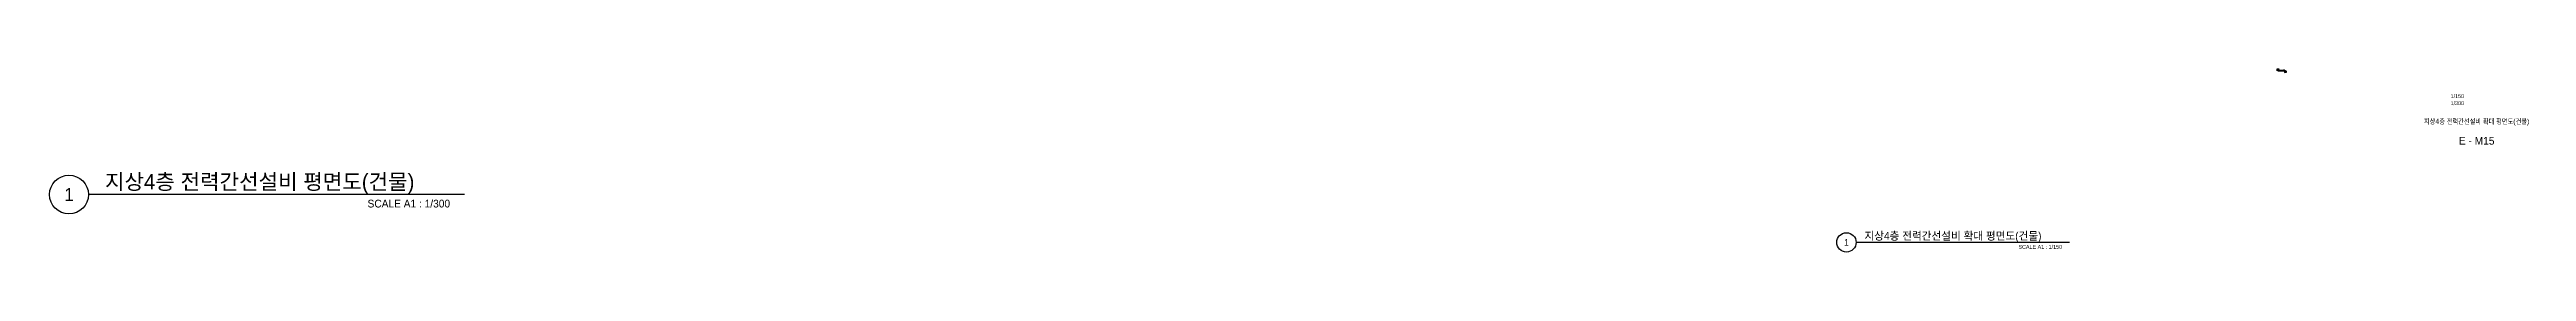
# Model space of a CAD drawing. Header units: millimetres. Extents: x 88028 to 500787, y -530175 to 1035835.
# Drawn here: x 88028 to 374689, y 360825 to 382085 of the extents above; entities that cross this region are included whole.
import ezdxf
from ezdxf.enums import TextEntityAlignment as Align

# ---------------------------------------------------------------- set-up
doc = ezdxf.new("R2010")
doc.units = ezdxf.units.MM
doc.header["$LTSCALE"] = 150
for name, color, linetype in [('-----26 Electrical Cable Tray', 200, 'Continuous'), ('-----41 Drawing Title', 2, 'Continuous'), ('-----42 Drawing Number', 2, 'Continuous'), ('-----43 Drawing Scale', 3, 'Continuous')]:
    doc.layers.add(name, color=color, linetype=linetype)
doc.styles.add('ELEC', font='')
doc.styles.get("Standard").update_dxf_attribs({"font": ''})
doc.styles.get('ELEC').set_extended_font_data('Dotum')
doc.styles.get('Standard').set_extended_font_data('Dotum')

msp = doc.modelspace()

# ---------------------------------------------------------------- texts
at = {"layer": '-----41 Drawing Title', "style": 'ELEC', "width": 0.85}
msp.add_text('지상4층 전력간선설비 확대 평면도(건물)', height=600, dxfattribs=at).set_placement((368925, 375995), align=Align.MIDDLE_CENTER)
at = {"layer": '-----41 Drawing Title', "color": 2, "style": 'ELEC'}
for s, height, p in [('지상4층 전력간선설비 평면도(건물)', 1800, (94445, 368100)), ('지상4층 전력간선설비 확대 평면도(건물)', 900, (298073, 362250))]:
    msp.add_text(s, height=height, dxfattribs=at).set_placement(p)
at = {"layer": '-----41 Drawing Title', "color": 7, "style": 'ELEC'}
for height, p in [(1500, (90278, 367500)), (750, (295989, 361950))]:
    msp.add_text('1', height=height, dxfattribs=at).set_placement(p, align=Align.MIDDLE)
at = {"layer": '-----41 Drawing Title', "style": 'ELEC'}
for s, height, p in [('SCALE A1 : 1/300', 900, (134387, 366000)), ('SCALE A1 : 1/150', 450, (320944, 361200))]:
    msp.add_text(s, height=height, dxfattribs=at).set_placement(p, align=Align.RIGHT)
at = {"layer": '-----42 Drawing Number', "style": 'ELEC'}
msp.add_text('E - M15', height=900, dxfattribs=at).set_placement((368925, 373745), align=Align.MIDDLE_CENTER)
at = {"layer": '-----43 Drawing Scale', "style": 'ELEC'}
for s, p in [('1/150', (366690, 378925)), ('1/300', (366690, 378110))]:
    msp.add_text(s, height=450, dxfattribs=at).set_placement(p, align=Align.MIDDLE_CENTER)

# ---------------------------------------------------------------- blocks, each defined once
blk = doc.blocks.new('*U10')
at = {"linetype": 'Continuous', "ltscale": 0.1}
for p, q in [((-250, 57), (-250, 59)), ((-200, 57), (-200, 59)), ((-150, 57), (-150, 59)), ((-100, 57), (-100, 59)), ((-50, 57), (-50, 59)), ((0, 57), (0, 59)), ((50, 57), (50, 59)), ((100, 57), (100, 59)), ((150, 57), (150, 59)), ((200, 57), (200, 59)), ((250, 57), (250, 59))]:
    blk.add_line(p, q, dxfattribs=at)
blk.add_lwpolyline([(350, 0), (350, 40), (-350, 40), (-350, 0)], close=True, dxfattribs=at)
for points in [[(-300, 40), (-300, 140), (-275, 140), (-275, 137), (-297, 137), (-297, 40)], [(-297, 59), (297, 59)], [(-297, 57), (297, 57)], [(297, 43), (-297, 43)], [(300, 40), (300, 140), (275, 140), (275, 137), (297, 137), (297, 40)]]:
    blk.add_lwpolyline(points, dxfattribs=at)
blk.add_text('W600*H100', height=10, dxfattribs=at).set_placement((-340, 10), align=Align.MIDDLE_LEFT)
blk = doc.blocks.new('TRAY (U-D)')
at = {"color": 0}
for points in [[(156, 467), (-28, 651), (651, 651), (651, -28), (467, 156), (438, 127), (127, 438)], [(-28, 283), (-28, 255), (255, -28), (283, -28), (297, -14), (-14, 297)], [(-28, 198), (-28, 141), (141, -28), (198, -28)], [(14, 325), (325, 14), (354, 42), (42, 354)], [(71, 382), (382, 71), (410, 99), (99, 410)]]:
    blk.add_lwpolyline(points, close=True, dxfattribs=at)
blk.add_circle((0, 0), 40, dxfattribs=at)

# ---------------------------------------------------------------- linework, layer by layer
at = {"layer": '-----41 Drawing Title', "color": 7}
for p, q in [((136072, 367500), (92528, 367500)), ((321786, 361950), (297114, 361950))]:
    msp.add_line(p, q, dxfattribs=at)
for centre, radius in [((90278, 367500), 2250), ((295989, 361950), 1125)]:
    msp.add_circle(centre, radius, dxfattribs=at)

# ---------------------------------------------------------------- block references
at = {"layer": '-----26 Electrical Cable Tray', "xscale": 0.3, "yscale": 0.3, "zscale": 0.3}
for p, rotation in [((346050, 381890), 90), ((346700, 381850), 269.9999999999999)]:
    msp.add_blockref('TRAY (U-D)', p, dxfattribs=dict(at, rotation=rotation))
at = {"layer": '-----26 Electrical Cable Tray'}
msp.add_blockref('*U10', (346350, 381850), dxfattribs=at)

msp.set_redraw_order([(e.dxf.handle, doc.entitydb.next_handle()) for e in msp.query("TEXT MTEXT ATTDEF DIMENSION ARC_DIMENSION")])  # texts and dimensions are drawn at this point

doc.saveas('drawing.dxf')
